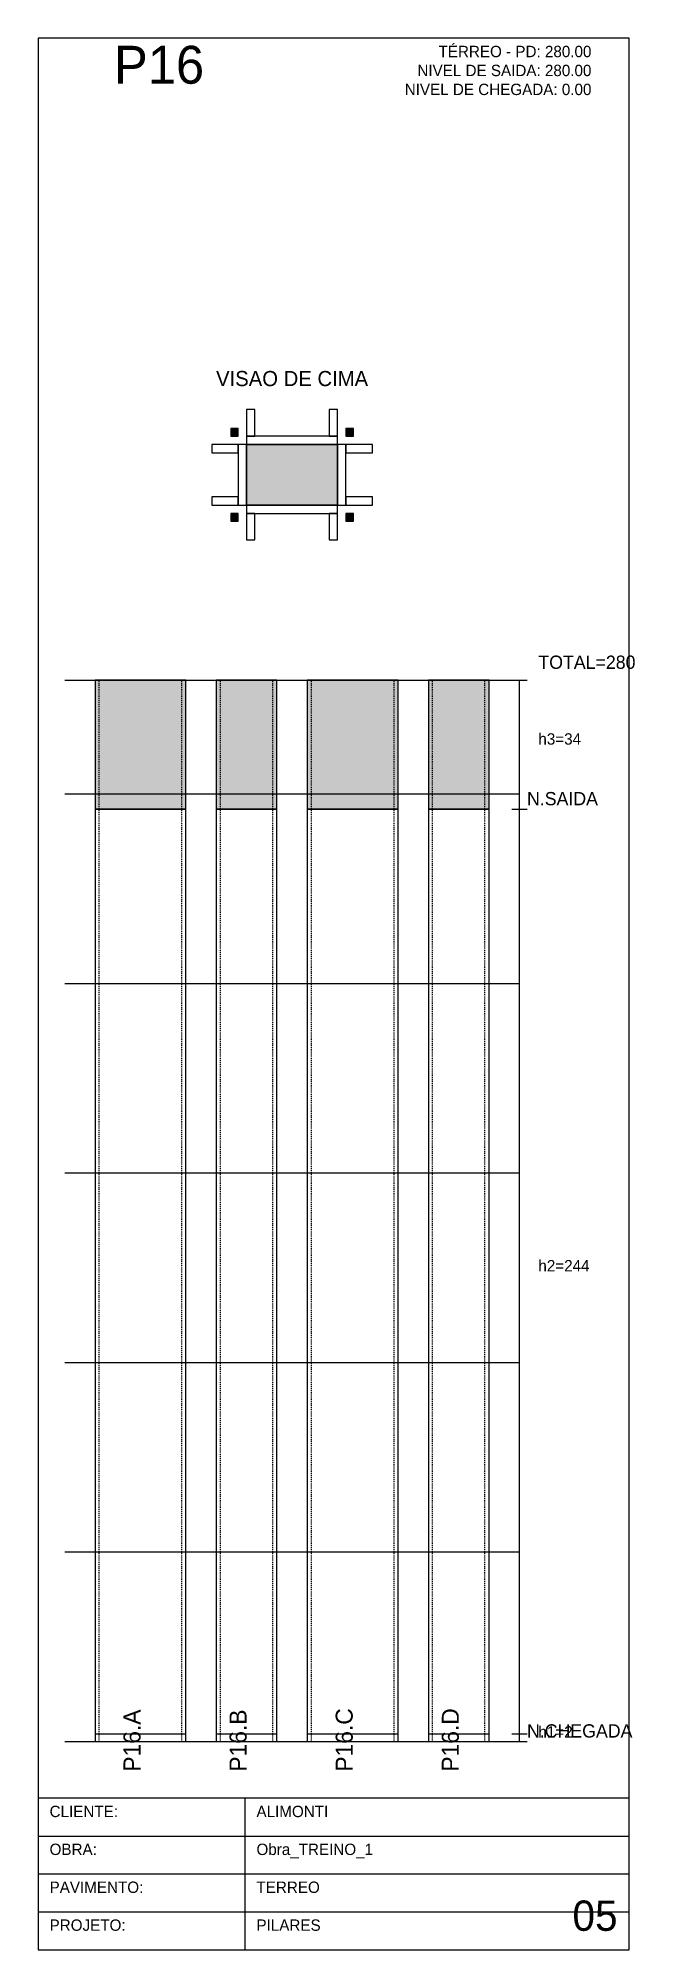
# Model space of a CAD drawing. Header units: metres. Extents: x 0 to 1466, y 0 to 2698.
# Drawn here: x 1163 to 1320, y 0 to 504 of the extents above; entities that cross this region are included whole.
import ezdxf
from ezdxf.enums import TextEntityAlignment as Align

# ---------------------------------------------------------------- set-up
doc = ezdxf.new("R2010")
doc.units = ezdxf.units.M
doc.linetypes.add('DASHED', pattern=[0.5, 0.25, -0.25])
for name, color, linetype in [('BORDA_CELULA', 9, 'Continuous'), ('CARIMBO', 9, 'Continuous'), ('CHAPA', 1, 'Continuous'), ('CONCRETO', 4, 'Continuous'), ('COTA', 8, 'Continuous'), ('Hachura', 8, 'Continuous'), ('LABEL_ID', 3, 'Continuous'), ('Nivel', 2, 'Continuous'), ('NOMENCLATURA', 1, 'Continuous'), ('Paineis', 7, 'Continuous'), ('SARR_2.2x7', 82, 'Continuous'), ('Texto Secao', 2, 'Continuous'), ('TEXTO_GERAL', 2, 'Continuous')]:
    doc.layers.add(name, color=color, linetype=linetype)

msp = doc.modelspace()

# ---------------------------------------------------------------- texts
at = {"layer": 'CARIMBO', "color": 9}
for s, p in [('CLIENTE:', (1166, 35)), ('OBRA:', (1166, 25)), ('PAVIMENTO:', (1166, 15)), ('PROJETO:', (1166, 5))]:
    msp.add_text(s, height=3, dxfattribs=at).set_placement(p)
at = {"layer": 'COTA', "color": 8}
for s, height, p in [('TOTAL=280', 3.5, (1295, 338)), ('h3=34', 3, (1295, 318)), ('h2=244', 3, (1295, 179)), ('h1=2', 3, (1295, 56))]:
    msp.add_text(s, height=height, dxfattribs=at).set_placement(p)
at = {"layer": 'LABEL_ID', "color": 3}
msp.add_text('05', height=8, dxfattribs=at).set_placement((1304, 5))
at = {"layer": 'Nivel', "color": 2}
for s, p in [('N.SAIDA', (1292, 302)), ('N.CHEGADA', (1292, 56))]:
    msp.add_text(s, height=3.5, dxfattribs=at).set_placement(p)
at = {"layer": 'NOMENCLATURA', "color": 1}
msp.add_text('P16', height=10, dxfattribs=at).set_placement((1183, 492.4))
at = {"layer": 'Texto Secao', "color": 2}
msp.add_text('VISAO DE CIMA', height=4, dxfattribs=at).set_placement((1230, 411.4), align=Align.BOTTOM_CENTER)
for s, p in [('P16.A', (1190, 47)), ('P16.B', (1218, 47)), ('P16.C', (1246, 47)), ('P16.D', (1274, 47))]:
    msp.add_text(s, height=4.5, rotation=90, dxfattribs=at).set_placement(p)
at = {"layer": 'TEXTO_GERAL', "color": 2}
for s, p in [('TÉRREO - PD: 280.00', (1309, 499.4)), ('NIVEL DE SAIDA: 280.00', (1309, 494.4)), ('NIVEL DE CHEGADA: 0.00', (1309, 489.4))]:
    msp.add_text(s, height=3, dxfattribs=at).set_placement(p, align=Align.RIGHT)
for s, p in [('ALIMONTI', (1220.6, 35)), ('Obra_TREINO_1', (1220.6, 25)), ('TERREO', (1220.6, 15)), ('PILARES', (1220.6, 5))]:
    msp.add_text(s, height=3, dxfattribs=at).set_placement(p)

# ---------------------------------------------------------------- hatches: boundary and pattern name
at = {"layer": 'CHAPA'}
for points in [[(1213.8, 399.4), (1215.8, 399.4), (1215.8, 401.4), (1213.8, 401.4)], [(1244.2, 399.4), (1246.2, 399.4), (1246.2, 401.4), (1244.2, 401.4)], [(1213.8, 377), (1215.8, 377), (1215.8, 379), (1213.8, 379)], [(1244.2, 377), (1246.2, 377), (1246.2, 379), (1244.2, 379)]]:
    msp.add_hatch(color=1, dxfattribs=at).paths.add_polyline_path(points)
at = {"layer": 'Hachura'}
for color, points in [(253, [(1218, 381.2), (1242, 381.2), (1242, 397.2), (1218, 397.2)]), (6, [(1178, 301), (1202, 301), (1202, 335), (1178, 335)]), (6, [(1210, 301), (1226, 301), (1226, 335), (1210, 335)]), (6, [(1234, 301), (1258, 301), (1258, 335), (1234, 335)]), (6, [(1266, 301), (1282, 301), (1282, 335), (1266, 335)])]:
    msp.add_hatch(color=color, dxfattribs=at).paths.add_polyline_path(points)

# ---------------------------------------------------------------- linework, layer by layer
at = {"layer": 'BORDA_CELULA', "color": 9}
msp.add_lwpolyline([(1163, 0), (1319, 0), (1319, 504.4), (1163, 504.4)], close=True, dxfattribs=at)
at = {"layer": 'CARIMBO', "color": 9}
for p, q in [((1217.6, 0), (1217.6, 40)), ((1163, 30), (1319, 30)), ((1163, 20), (1319, 20)), ((1163, 10), (1319, 10))]:
    msp.add_line(p, q, dxfattribs=at)
msp.add_lwpolyline([(1163, 0), (1319, 0), (1319, 40), (1163, 40)], close=True, dxfattribs=at)
at = {"layer": 'CHAPA', "color": 1}
for points in [[(1213.8, 399.4), (1215.8, 399.4), (1215.8, 401.4), (1213.8, 401.4)], [(1244.2, 399.4), (1246.2, 399.4), (1246.2, 401.4), (1244.2, 401.4)], [(1213.8, 377), (1215.8, 377), (1215.8, 379), (1213.8, 379)], [(1244.2, 377), (1246.2, 377), (1246.2, 379), (1244.2, 379)]]:
    msp.add_lwpolyline(points, close=True, dxfattribs=at)
at = {"layer": 'CONCRETO', "color": 4}
msp.add_lwpolyline([(1218, 381.2), (1242, 381.2), (1242, 397.2), (1218, 397.2)], close=True, dxfattribs=at)
at = {"layer": 'COTA', "color": 8}
for p, q in [((1288, 335), (1292, 335)), ((1290, 55), (1290, 335)), ((1288, 301), (1292, 301)), ((1288, 301), (1292, 301)), ((1288, 57), (1292, 57)), ((1288, 57), (1292, 57)), ((1288, 55), (1292, 55))]:
    msp.add_line(p, q, dxfattribs=at)
at = {"layer": 'Nivel', "color": 2}
for p, q in [((1170, 335), (1290, 335)), ((1170, 305), (1290, 305)), ((1170, 255), (1290, 255)), ((1170, 205), (1290, 205)), ((1170, 155), (1290, 155)), ((1170, 105), (1290, 105)), ((1170, 55), (1290, 55))]:
    msp.add_line(p, q, dxfattribs=at)
at = {"layer": 'Paineis', "color": 7}
for p, q in [((1178, 57), (1202, 57)), ((1210, 57), (1226, 57)), ((1234, 57), (1258, 57)), ((1266, 57), (1282, 57))]:
    msp.add_line(p, q, dxfattribs=at)
for points in [[(1218, 397.2), (1242, 397.2), (1242, 399.4), (1218, 399.4)], [(1215.8, 381.2), (1218, 381.2), (1218, 397.2), (1215.8, 397.2)], [(1242, 381.2), (1244.2, 381.2), (1244.2, 397.2), (1242, 397.2)], [(1218, 379), (1242, 379), (1242, 381.2), (1218, 381.2)], [(1178, 55), (1202, 55), (1202, 301), (1178, 301)], [(1210, 55), (1226, 55), (1226, 301), (1210, 301)], [(1234, 55), (1258, 55), (1258, 301), (1234, 301)], [(1266, 55), (1282, 55), (1282, 301), (1266, 301)]]:
    msp.add_lwpolyline(points, close=True, dxfattribs=at)
at = {"layer": 'Paineis', "color": 6}
for points in [[(1178, 301), (1202, 301), (1202, 335), (1178, 335)], [(1210, 301), (1226, 301), (1226, 335), (1210, 335)], [(1234, 301), (1258, 301), (1258, 335), (1234, 335)], [(1266, 301), (1282, 301), (1282, 335), (1266, 335)]]:
    msp.add_lwpolyline(points, close=True, dxfattribs=at)
at = {"layer": 'SARR_2.2x7', "color": 82, "linetype": 'DASHED'}
for p, q in [((1179.1, 55), (1179.1, 335)), ((1200.9, 55), (1200.9, 335)), ((1211.1, 55), (1211.1, 335)), ((1224.9, 55), (1224.9, 335)), ((1235.1, 55), (1235.1, 335)), ((1256.9, 55), (1256.9, 335)), ((1267.1, 55), (1267.1, 335)), ((1280.9, 55), (1280.9, 335))]:
    msp.add_line(p, q, dxfattribs=at)
at = {"layer": 'SARR_2.2x7', "color": 82}
for points in [[(1218, 399.4), (1220.2, 399.4), (1220.2, 406.4), (1218, 406.4)], [(1239.8, 399.4), (1242, 399.4), (1242, 406.4), (1239.8, 406.4)], [(1208.8, 395), (1215.8, 395), (1215.8, 397.2), (1208.8, 397.2)], [(1244.2, 395), (1251.2, 395), (1251.2, 397.2), (1244.2, 397.2)], [(1208.8, 381.2), (1215.8, 381.2), (1215.8, 383.4), (1208.8, 383.4)], [(1244.2, 381.2), (1251.2, 381.2), (1251.2, 383.4), (1244.2, 383.4)], [(1218, 372), (1220.2, 372), (1220.2, 379), (1218, 379)], [(1239.8, 372), (1242, 372), (1242, 379), (1239.8, 379)]]:
    msp.add_lwpolyline(points, close=True, dxfattribs=at)

msp.set_redraw_order([(e.dxf.handle, doc.entitydb.next_handle()) for e in msp.query("TEXT MTEXT ATTDEF DIMENSION ARC_DIMENSION")])  # texts and dimensions are drawn at this point

doc.saveas('drawing.dxf')
